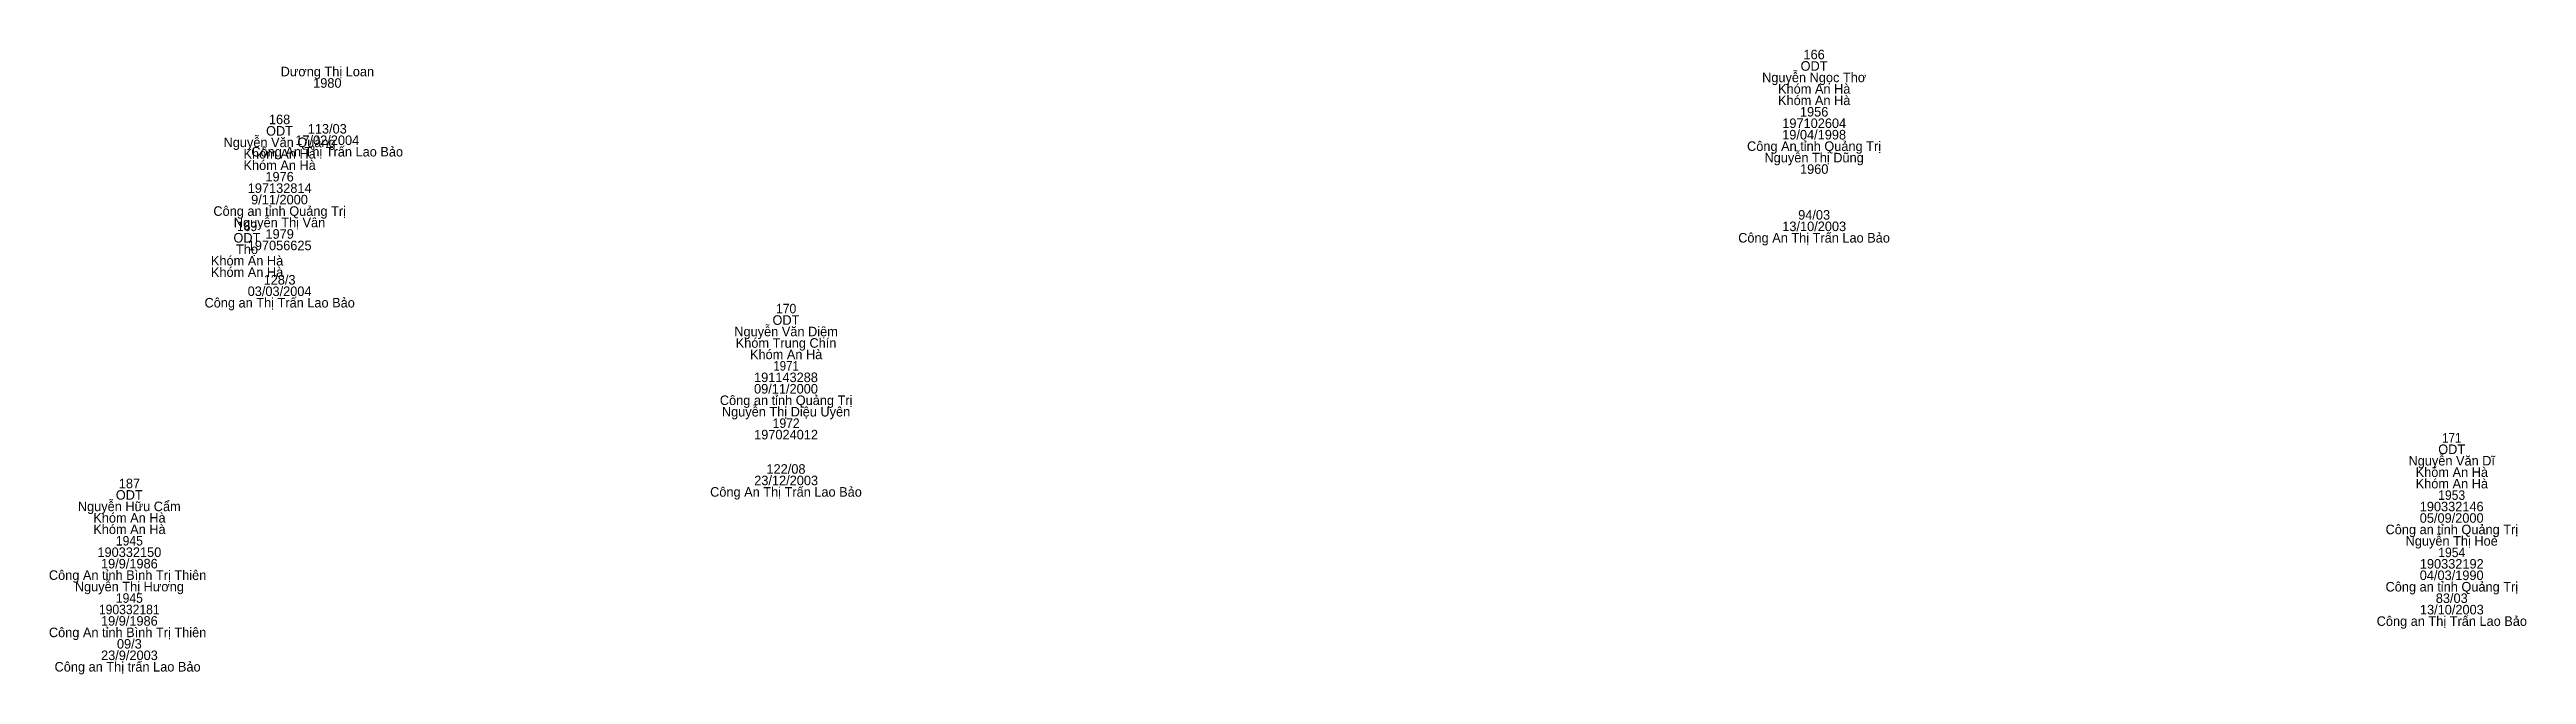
# Model space of a CAD drawing. Header units: metres. Extents: x 536461 to 537503, y 1836996 to 1837501.
# Drawn here: x 537000.9 to 537156.7, y 1837186.2 to 1837225.5 of the extents above; entities that cross this region are included whole.
import ezdxf
from ezdxf.enums import TextEntityAlignment as Align

# ---------------------------------------------------------------- set-up
doc = ezdxf.new("R2010")
doc.units = ezdxf.units.M
doc.header["$LTSCALE"] = 0.24
doc.layers.add('1', color=7, linetype='Continuous')

msp = doc.modelspace()

# ---------------------------------------------------------------- texts
at = {"layer": '1'}
for s, p in [('Dương Thị Loan', (537018.335, 1837223.78)), ('Nguyễn Ngọc Thơ', (537111.86, 1837223.41)), ('ODT', (537111.855, 1837224.13)), ('166', (537111.86, 1837224.85)), ('1980', (537018.335, 1837223.06)), ('Khóm An Hà', (537111.865, 1837222.69)), ('Khóm An Hà', (537111.865, 1837221.97)), ('168', (537015.33, 1837220.77)), ('197102604', (537111.865, 1837220.53)), ('1956', (537111.86, 1837221.25)), ('Nguyễn Văn Quảng', (537015.33, 1837219.33)), ('Công An Thị Trấn Lao Bảo', (537018.325, 1837218.74)), ('ODT', (537015.325, 1837220.05)), ('17/02/2004', (537018.33, 1837219.46)), ('113/03', (537018.33, 1837220.18)), ('Công An tỉnh Quảng Trị', (537111.855, 1837219.09)), ('19/04/1998', (537111.86, 1837219.81)), ('Khóm An Hà', (537015.335, 1837218.61)), ('Khóm An Hà', (537015.335, 1837217.89)), ('1976', (537015.33, 1837217.17)), ('Nguyễn Thị Dũng', (537111.86, 1837218.37)), ('1960', (537111.865, 1837217.65)), ('197132814', (537015.335, 1837216.45)), ('9/11/2000', (537015.325, 1837215.73)), ('Công an tỉnh Quảng Trị', (537015.335, 1837215.01)), ('Nguyễn Thị Vân', (537015.325, 1837214.29)), ('13/10/2003', (537111.865, 1837214.05)), ('94/03', (537111.86, 1837214.77)), ('ODT', (537013.275, 1837213.33)), ('Thọ', (537013.28, 1837212.61)), ('197056625', (537015.335, 1837212.85)), ('1979', (537015.335, 1837213.57)), ('Công An Thị Trấn Lao Bảo', (537111.855, 1837213.33)), ('Khóm An Hà', (537013.285, 1837211.89)), ('Khóm An Hà', (537013.285, 1837211.17)), ('03/03/2004', (537015.33, 1837209.97)), ('128/3', (537015.33, 1837210.69)), ('Công an Thị Trấn Lao Bảo', (537015.335, 1837209.25)), ('ODT', (537047.185, 1837208.16)), ('Nguyễn Văn Diệm', (537047.19, 1837207.44)), ('Khóm Trung Chín', (537047.19, 1837206.72)), ('Khóm An Hà', (537047.195, 1837206)), ('Công an tỉnh Quảng Trị', (537047.195, 1837203.12)), ('09/11/2000', (537047.185, 1837203.84)), ('191143288', (537047.185, 1837204.56)), ('Nguyễn Thị Diệu Uyên', (537047.19, 1837202.4)), ('197024012', (537047.19, 1837200.96)), ('ODT', (537151.965, 1837200.04)), ('122/08', (537047.185, 1837198.8)), ('Nguyễn Văn Dĩ', (537151.97, 1837199.32)), ('Khóm An Hà', (537151.975, 1837198.6)), ('ODT', (537005.875, 1837197.17)), ('187', (537005.885, 1837197.89)), ('Công An Thị Trấn Lao Bảo', (537047.185, 1837197.36)), ('23/12/2003', (537047.195, 1837198.08)), ('Khóm An Hà', (537151.975, 1837197.88)), ('Nguyễn Hữu Cẩm', (537005.875, 1837196.45)), ('Khóm An Hà', (537005.885, 1837195.73)), ('05/09/2000', (537151.965, 1837195.72)), ('190332146', (537151.965, 1837196.44)), ('Khóm An Hà', (537005.885, 1837195.01)), ('Công an tỉnh Quảng Trị', (537151.975, 1837195)), ('Nguyễn Thị Hoè', (537151.965, 1837194.28)), ('190332150', (537005.88, 1837193.57)), ('19/9/1986', (537005.88, 1837192.85)), ('190332192', (537151.97, 1837192.84)), ('Công An tỉnh Bình Trị Thiên ', (537005.88, 1837192.13)), ('Nguyễn Thị Hương', (537005.88, 1837191.41)), ('Công an tỉnh Quảng Trị', (537151.975, 1837191.4)), ('04/03/1990', (537151.965, 1837192.12)), ('83/03', (537151.97, 1837190.68)), ('19/9/1986', (537005.88, 1837189.25)), ('Công an Thị Trấn Lao Bảo', (537151.975, 1837189.24)), ('13/10/2003', (537151.975, 1837189.96)), ('Công An tỉnh Bình Trị Thiên ', (537005.88, 1837188.53)), ('09/3', (537005.88, 1837187.81)), ('Công an Thị trấn Lao Bảo ', (537005.88, 1837186.37)), ('23/9/2003', (537005.885, 1837187.09))]:
    msp.add_text(s, height=0.6, dxfattribs=at).set_placement(p, align=Align.CENTER)
for s, width, p in [('169', 0.95, (537013.285, 1837214.05)), ('170', 0.95, (537047.195, 1837208.88)), ('1971', 0.9, (537047.19, 1837205.28)), ('1972', 0.95, (537047.195, 1837201.68)), ('171', 0.9, (537151.97, 1837200.76)), ('1953', 0.95, (537151.965, 1837197.16)), ('1945', 0.95, (537005.88, 1837194.29)), ('1954', 0.95, (537151.97, 1837193.56)), ('1945', 0.95, (537005.88, 1837190.69)), ('190332181', 0.95, (537005.875, 1837189.97))]:
    msp.add_text(s, height=0.6, dxfattribs=dict(at, width=width)).set_placement(p, align=Align.CENTER)

doc.saveas('drawing.dxf')
